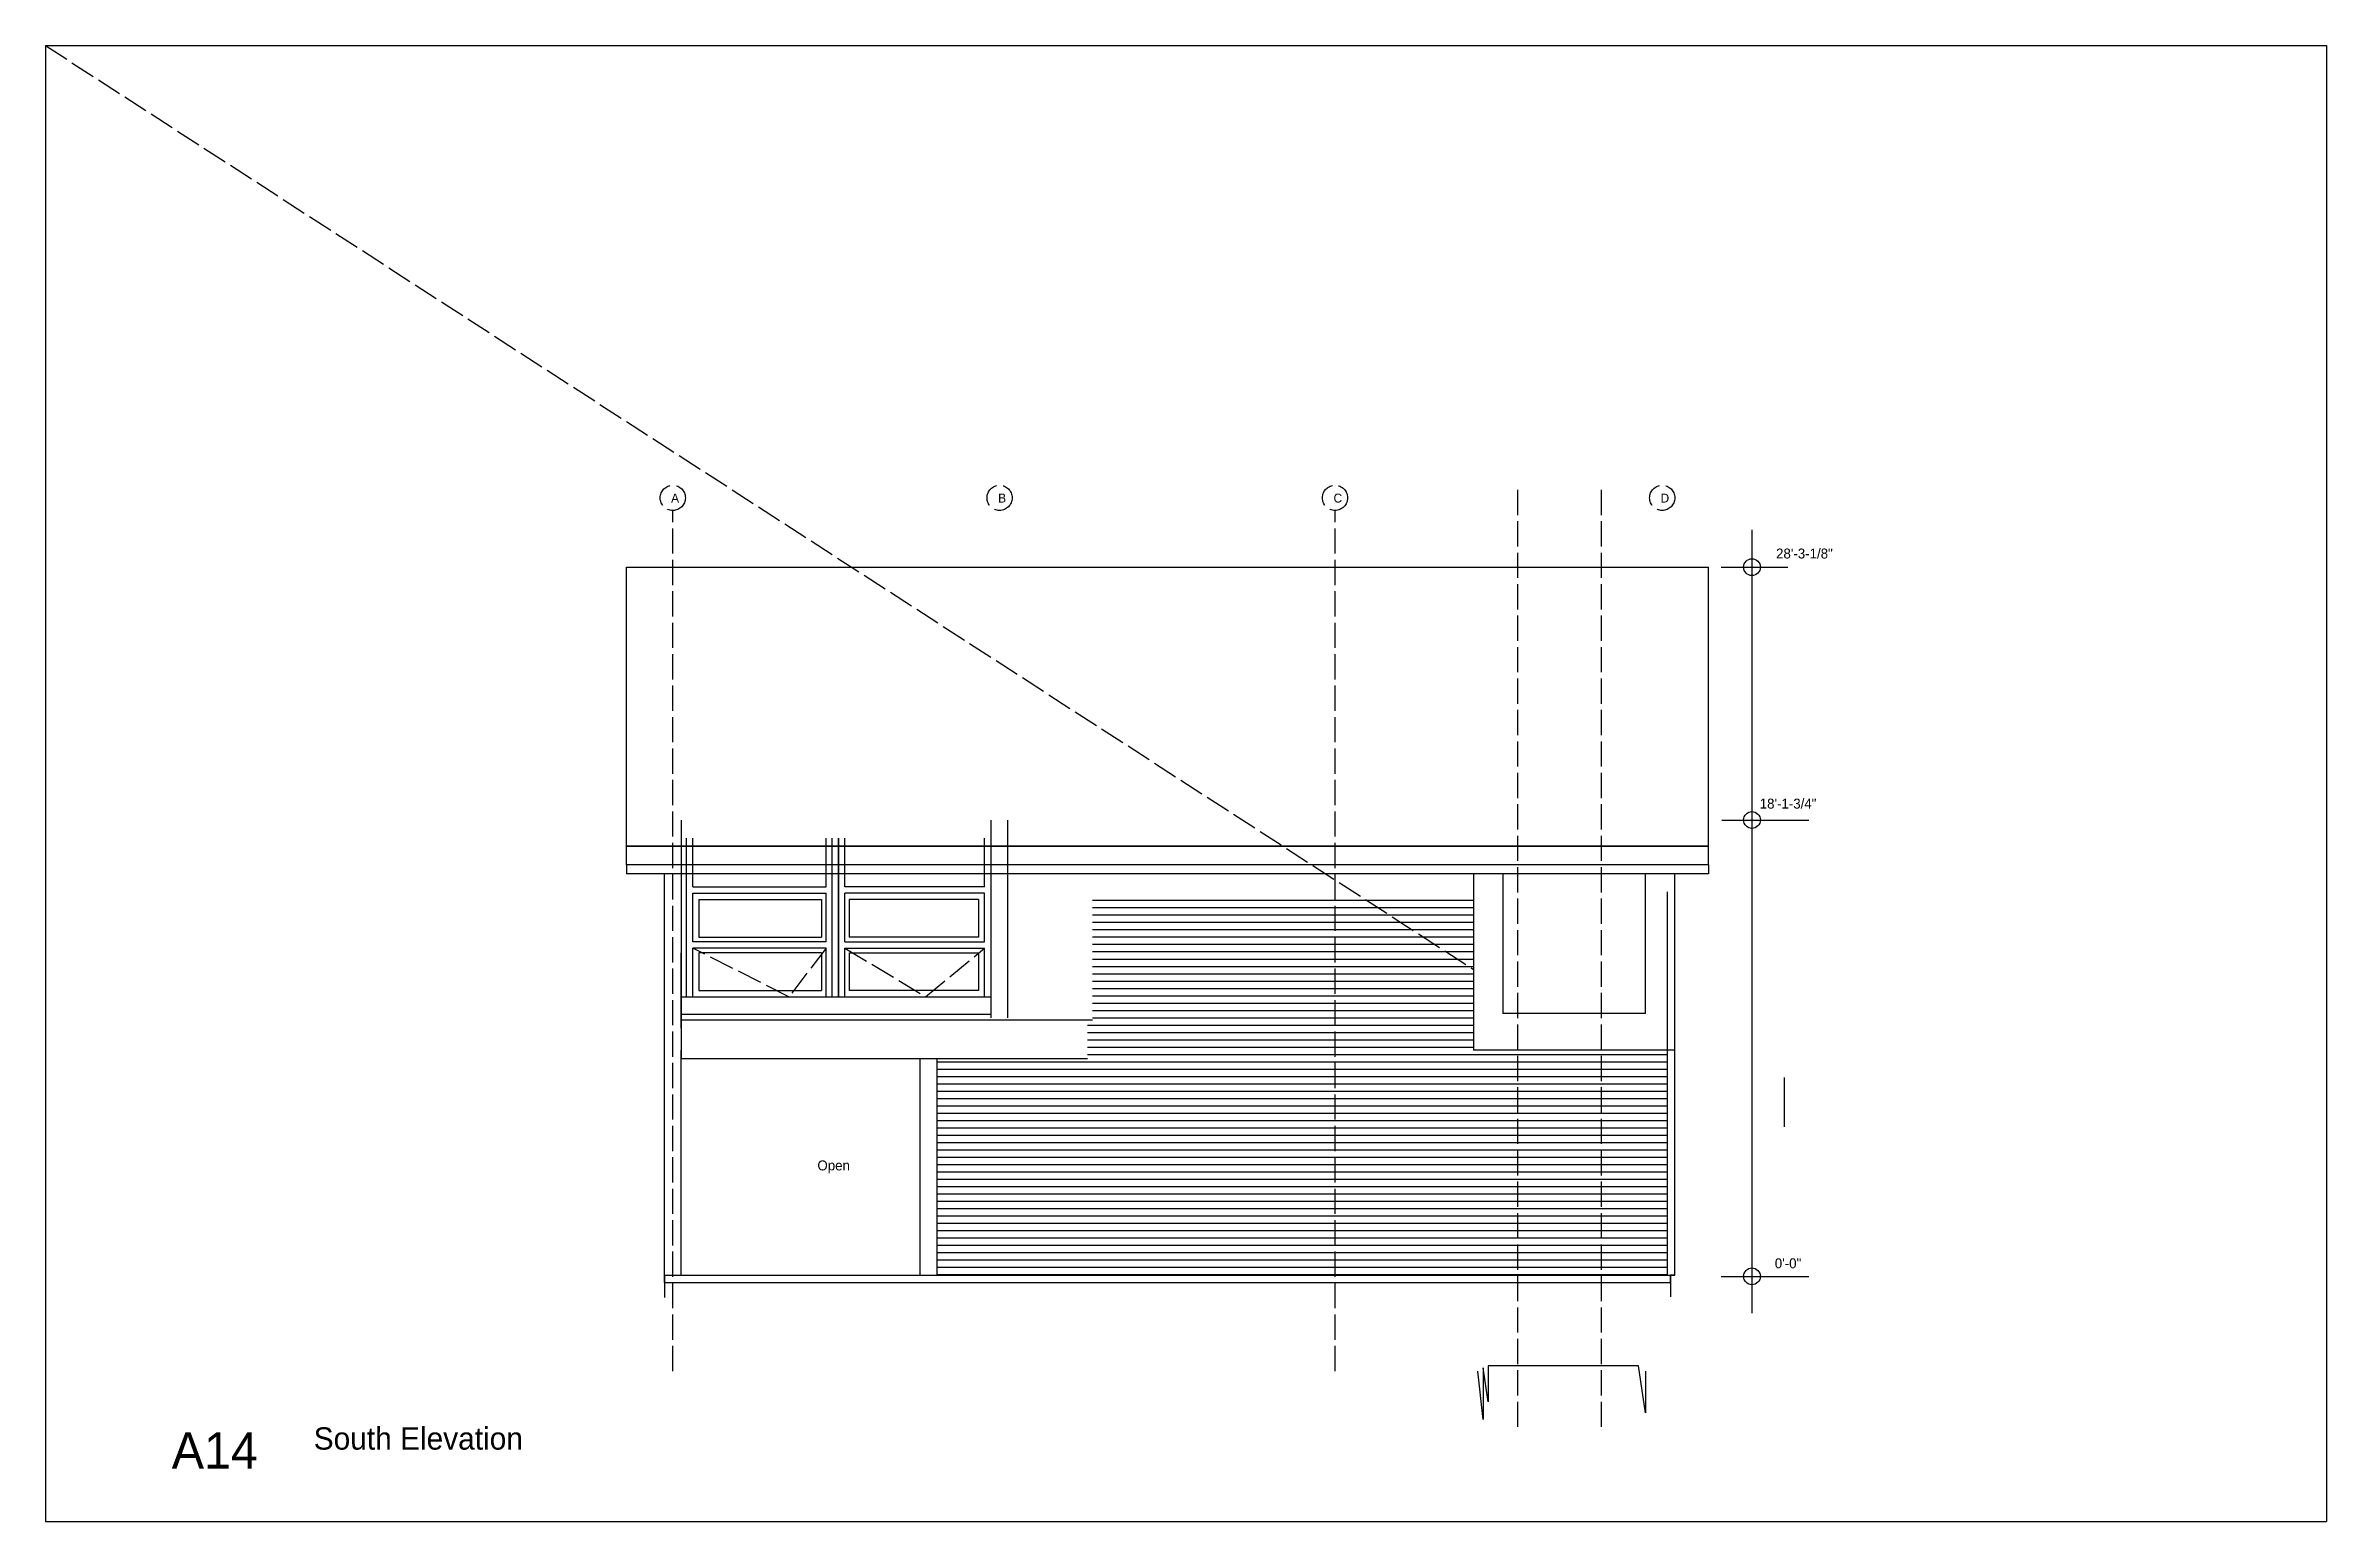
# Model space of a CAD drawing. Header units: inches. Extents: x -173 to 6851, y -1067 to 6124.
# Drawn here: x 3365 to 4453, y -1067 to -363 of the extents above; entities that cross this region are included whole.
import ezdxf

# ---------------------------------------------------------------- set-up
doc = ezdxf.new("R2010")
doc.units = ezdxf.units.IN
doc.header["$MEASUREMENT"] = 0
doc.linetypes.add('ACAD_ISO02W100', pattern=[15, 12, -3])
for name, color, linetype in [('const', 7, 'Continuous'), ('e1', 7, 'Continuous'), ('e2', 251, 'Continuous'), ('glassSwing', 172, 'ACAD_ISO02W100'), ('grid', 252, 'ACAD_ISO02W100'), ('soffit', 253, 'ACAD_ISO02W100'), ('walls', 7, 'Continuous')]:
    doc.layers.add(name, color=color, linetype=linetype)

msp = doc.modelspace()

# ---------------------------------------------------------------- texts
at = {"layer": 'const', "attachment_point": 1}
for s, insert, char_height, width in [('A', (3663.5, -577.1), 4.26, 1625.197), ('B', (3819.5, -577.1), 4.26, 1625.197), ('C', (3979.5, -577.1), 4.26, 1625.197), ('D', (4135.5, -577.1), 4.26, 1625.197), ('28\'-3-1/8"', (4190.6, -603.3), 4.74, 1805.775), ('18\'-1-3/4"', (4182.8, -722.6), 4.74, 1805.775), ('Open', (3733.3, -895.2), 4.74, 1805.775), ('0\'-0"', (4190, -941.9), 4.74, 1805.775), ('South Elevation', (3493, -1022.5), 10.656, 4062.993), ('A14', (3425.3, -1024.9), 17.26, 6582.049)]:
    msp.add_mtext(s, dxfattribs=dict(at, insert=insert, char_height=char_height, width=width))

# ---------------------------------------------------------------- linework, layer by layer
for p, q in [((3365.1, -363.4), (3365.1, -1067.4)), ((3365.1, -363.4), (4453.1, -363.4)), ((4453.1, -363.4), (4453.1, -1067.4)), ((3660.3, -950), (3660.3, -953.5)), ((4140.3, -953.5), (4140.3, -950)), ((3365.1, -1067.4), (4453.1, -1067.4))]:
    msp.add_line(p, q)
at = {"layer": 'e1'}
for p, q in [((3642.3, -745.2), (4158.3, -745.2)), ((4158.3, -745.2), (3642.3, -745.2)), ((4158.3, -754.1), (3642.3, -754.1)), ((3642.3, -754.1), (3642.3, -758.5)), ((4158.3, -758.5), (3642.3, -758.5)), ((4046.3, -758.5), (4046.3, -842.6)), ((4060.3, -758.5), (4060.3, -825.1)), ((4128.3, -825.1), (4128.3, -758.5)), ((4158.3, -754.1), (4158.3, -758.5)), ((4128.3, -825.1), (4060.3, -825.1)), ((3668.3, -832.1), (3668.3, -846.6)), ((3668.3, -950), (3668.3, -842.6)), ((3668.3, -846.6), (3862.2, -846.6)), ((3782.3, -950), (3782.3, -846.6)), ((4142.3, -842.6), (4046.3, -842.6)), ((3660.3, -953.5), (3660.3, -960.5))]:
    msp.add_line(p, q, dxfattribs=at)
at = {"layer": 'e2'}
for p, q in [((4179.1, -594.4), (4179.1, -968)), ((4164.4, -612.2), (4196.2, -612.2)), ((3668.3, -732.8), (3668.3, -832.1)), ((3816.2, -827.1), (3816.2, -732.8)), ((3824.2, -827.1), (3824.2, -732.8)), ((4164.8, -732.8), (4196.6, -732.8)), ((4196.6, -732.8), (4206.3, -732.8)), ((3670.8, -817.1), (3670.8, -741.4)), ((3673.8, -764.7), (3673.8, -741.4)), ((3737.4, -764.7), (3737.4, -741.4)), ((3740.4, -817.1), (3740.4, -741.4)), ((3743.4, -817.1), (3743.4, -741.4)), ((3743.4, -741.4), (3743.4, -817.1)), ((3746.4, -764.7), (3746.4, -741.4)), ((3813, -764.7), (3813, -741.4)), ((3673.8, -764.7), (3737.4, -764.7)), ((3673.8, -767.7), (3737.4, -767.7)), ((3673.8, -790.9), (3673.8, -767.7)), ((3676.7, -770.7), (3735.3, -770.7)), ((3676.7, -770.7), (3676.7, -788.7)), ((3735.3, -770.7), (3735.3, -788.7)), ((3737.4, -790.9), (3737.4, -767.7)), ((3813, -764.7), (3746.4, -764.7)), ((3813, -767.7), (3746.4, -767.7)), ((3746.4, -790.9), (3746.4, -767.7)), ((3810.1, -770.7), (3748.4, -770.7)), ((3748.4, -770.7), (3748.4, -788.7)), ((3810.1, -770.7), (3810.1, -788.7)), ((3813, -790.9), (3813, -767.7)), ((3864.5, -771.1), (4046.3, -771.1)), ((4138.8, -950), (4138.8, -767.1)), ((3864.5, -774.6), (4046.3, -774.6)), ((3864.5, -778.1), (4046.3, -778.1)), ((3864.5, -781.6), (4046.3, -781.6)), ((3737.4, -790.9), (3673.8, -790.9)), ((3737.4, -793.9), (3673.8, -793.9)), ((3673.8, -817.1), (3673.8, -793.9)), ((3676.7, -788.7), (3735.3, -788.7)), ((3737.4, -817.1), (3737.4, -793.9)), ((3746.4, -790.9), (3813, -790.9)), ((3746.4, -793.9), (3813, -793.9)), ((3746.4, -817.1), (3746.4, -793.9)), ((3810.1, -788.7), (3748.4, -788.7)), ((3813, -817.1), (3813, -793.9)), ((3864.5, -785.1), (4046.3, -785.1)), ((3864.5, -788.6), (4046.3, -788.6)), ((3864.5, -792.1), (4046.3, -792.1)), ((3735.3, -796.1), (3676.7, -796.1)), ((3676.7, -796.1), (3676.7, -814.1)), ((3735.3, -796.1), (3735.3, -814.1)), ((3748.4, -796.1), (3810.1, -796.1)), ((3748.4, -796.1), (3748.4, -814.1)), ((3810.1, -796.1), (3810.1, -814.1)), ((3864.5, -795.6), (4046.3, -795.6)), ((3864.5, -799.1), (4046.3, -799.1)), ((3864.5, -802.6), (4046.3, -802.6)), ((3676.7, -814.1), (3735.3, -814.1)), ((3810.1, -814.1), (3748.4, -814.1)), ((3864.5, -806.1), (4046.3, -806.1)), ((3864.5, -809.6), (4046.3, -809.6)), ((3864.5, -813.1), (4046.3, -813.1)), ((3668.3, -817.1), (3816.2, -817.1)), ((3668.3, -825.4), (3816.2, -825.4)), ((3864.5, -816.6), (4046.3, -816.6)), ((3864.5, -820.1), (4046.3, -820.1)), ((3864.5, -823.6), (4046.3, -823.6)), ((3668.3, -828.1), (3864.5, -828.1)), ((3862.2, -830.6), (4046.3, -830.6)), ((3862.2, -834.1), (4046.3, -834.1)), ((3862.2, -837.6), (4046.3, -837.6)), ((3864.5, -827.1), (4046.3, -827.1)), ((3790.3, -846.6), (3790.3, -950)), ((3790.3, -848.1), (4138.8, -848.1)), ((3862.2, -841.1), (4046.3, -841.1)), ((3862.2, -844.6), (4138.8, -844.6)), ((3790.3, -851.6), (4138.8, -851.6)), ((3790.3, -855.1), (4138.8, -855.1)), ((3790.3, -858.6), (4138.8, -858.6)), ((4194.5, -855.7), (4194.5, -879.2)), ((3790.3, -862.1), (4138.8, -862.1)), ((3790.3, -865.6), (4138.8, -865.6)), ((3790.3, -869.1), (4138.8, -869.1)), ((3790.3, -872.6), (4138.8, -872.6)), ((3790.3, -876.1), (4138.8, -876.1)), ((3790.3, -879.6), (4138.8, -879.6)), ((3790.3, -883.1), (4138.8, -883.1)), ((3790.3, -886.6), (4138.8, -886.6)), ((3790.3, -890.1), (4138.8, -890.1)), ((3790.3, -893.6), (4138.8, -893.6)), ((3790.3, -897.1), (4138.8, -897.1)), ((3790.3, -900.6), (4138.8, -900.6)), ((3790.3, -904.1), (4138.8, -904.1)), ((3790.3, -907.6), (4138.8, -907.6)), ((3790.3, -911.1), (4138.8, -911.1)), ((3790.3, -914.6), (4138.8, -914.6)), ((3790.3, -918.1), (4138.8, -918.1)), ((3790.3, -921.6), (4138.8, -921.6)), ((3790.3, -925.1), (4138.8, -925.1)), ((3790.3, -928.6), (4138.8, -928.6)), ((3790.3, -932.1), (4138.8, -932.1)), ((3790.3, -935.6), (4138.8, -935.6)), ((3790.3, -939.1), (4138.8, -939.1)), ((3790.3, -942.6), (4138.8, -942.6)), ((3790.3, -946.1), (4138.8, -946.1)), ((3660.3, -950), (4142.3, -950)), ((3660.3, -950), (3660.3, -953.5)), ((3790.3, -949.6), (4138.8, -949.6)), ((4140.3, -950), (4140.3, -953.5)), ((4140.3, -953.5), (4140.3, -960.2)), ((4164.4, -950.5), (4206.3, -950.5)), ((4050.8, -1018.8), (4048.3, -995.7)), ((4053.3, -1010.4), (4050.8, -994.2)), ((4050.8, -994.2), (4050.8, -1018.8)), ((4125, -993.2), (4053.3, -993.2)), ((4053.3, -993.2), (4053.3, -1010.4)), ((4128.3, -1015.6), (4125, -993.2)), ((4128.3, -995.7), (4128.3, -1015.6))]:
    msp.add_line(p, q, dxfattribs=at)
for centre in [(4179.1, -612.2), (4179.1, -732.8), (4179.1, -950.5)]:
    msp.add_circle(centre, 4, dxfattribs=at)
at = {"layer": 'glassSwing'}
for p, q in [((3719.7, -817.1), (3673.8, -793.9)), ((3737.4, -793.9), (3719.7, -817.1)), ((3746.4, -793.9), (3784.9, -817.1)), ((3784.9, -817.1), (3813, -793.9))]:
    msp.add_line(p, q, dxfattribs=at)
at = {"layer": 'grid'}
for p, q in [((4067.2, -575.3), (4067.2, -1022.9)), ((4107.2, -575.3), (4107.2, -1022.9)), ((3664.3, -995.7), (3664.3, -585.1)), ((3980.2, -995.7), (3980.2, -585.1))]:
    msp.add_line(p, q, dxfattribs=at)
for centre in [(3664.3, -579.1), (3820.2, -579.1), (3980.2, -579.1), (4136.3, -579.1)]:
    msp.add_circle(centre, 6, dxfattribs=at)
at = {"layer": 'soffit'}
msp.add_line((3365.1, -363.4), (4046.3, -804.1), dxfattribs=at)
at = {"layer": 'walls'}
for p, q in [((3642.3, -612.2), (4158.3, -612.2)), ((3642.3, -754.1), (3642.3, -612.2)), ((4158.3, -754.1), (4158.3, -612.2)), ((3660.3, -953.5), (3660.3, -758.5)), ((4142.3, -950), (4142.3, -758.5)), ((3668.3, -832.1), (3668.3, -796.1)), ((3660.3, -953.5), (4140.3, -953.5)), ((4142.3, -950), (4140.3, -950))]:
    msp.add_line(p, q, dxfattribs=at)

msp.set_redraw_order([(e.dxf.handle, doc.entitydb.next_handle()) for e in msp.query("TEXT MTEXT ATTDEF DIMENSION ARC_DIMENSION")])  # texts and dimensions are drawn at this point

doc.saveas('drawing.dxf')
